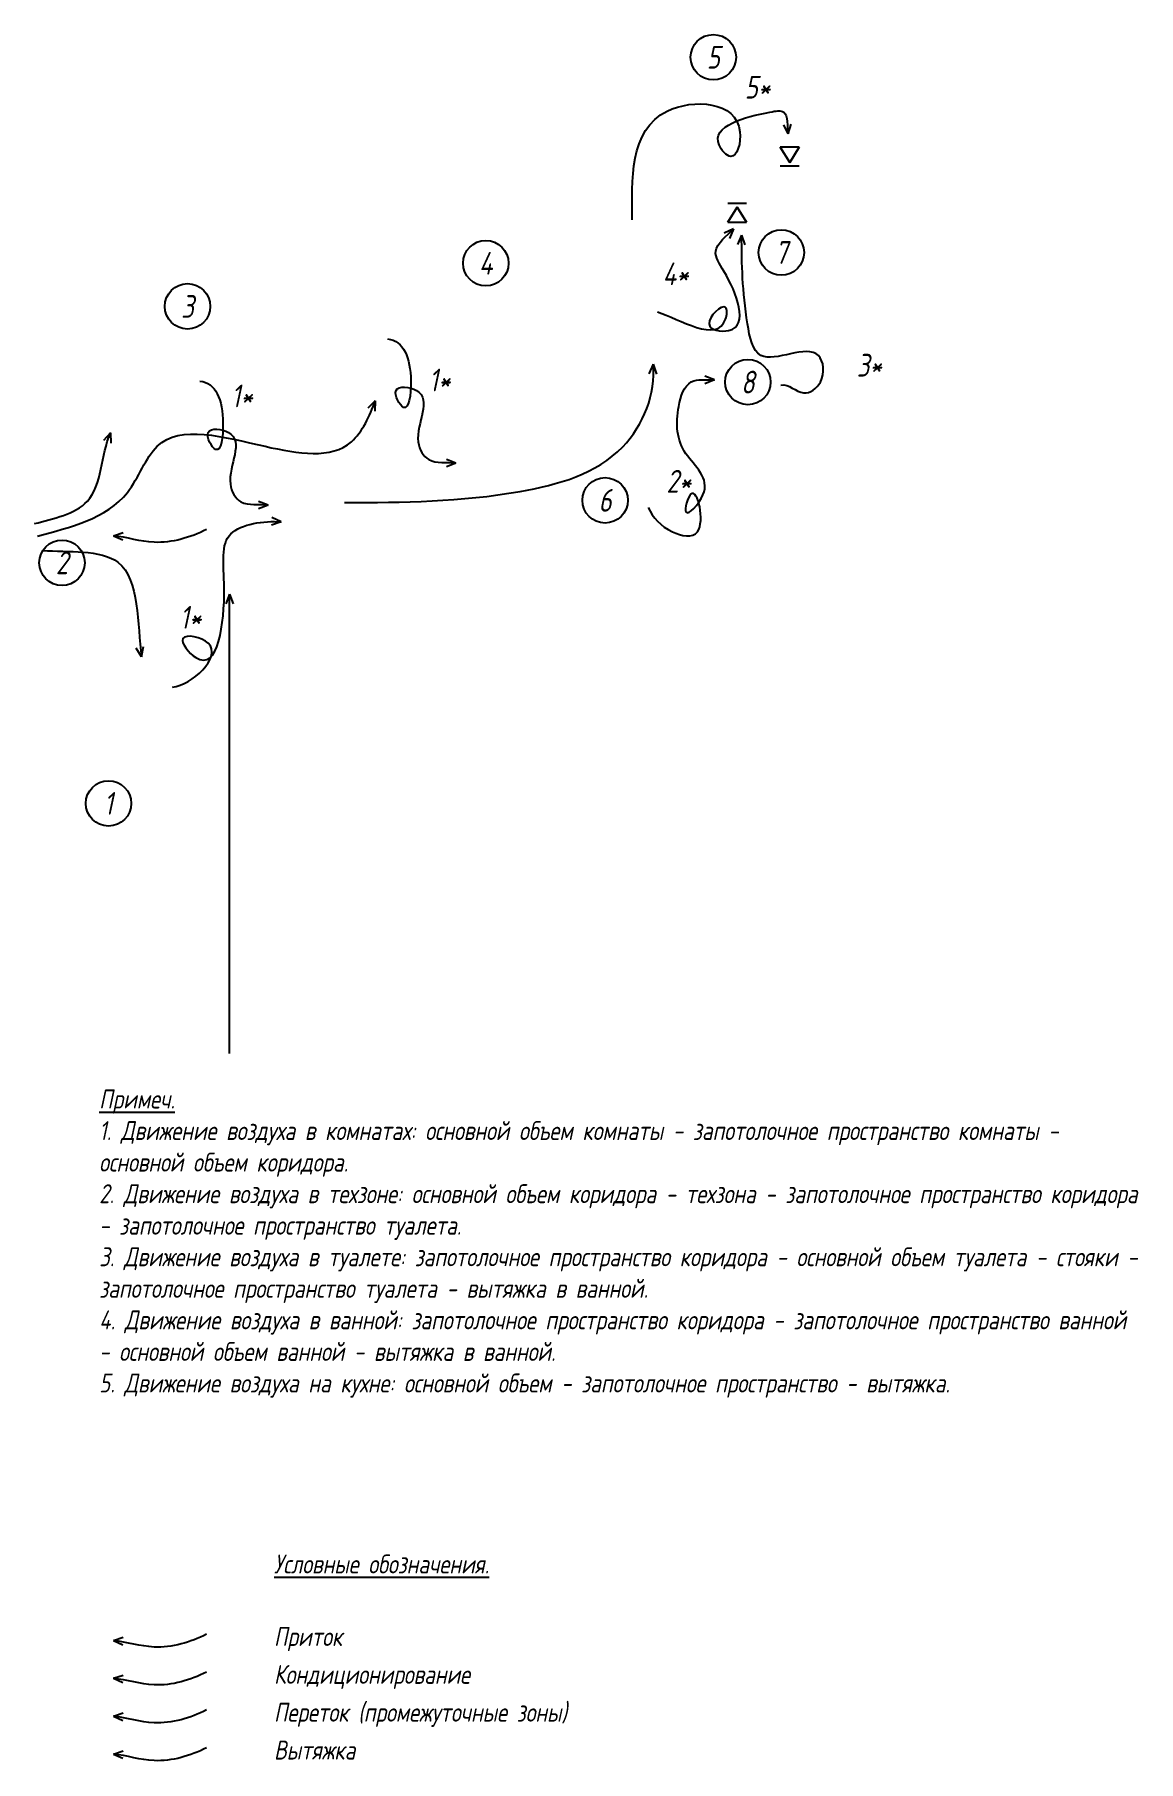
# Model space of a CAD drawing. Header units: millimetres. Extents: x -48331 to 47536, y -69828 to -11916.
# Drawn here: x 32960 to 47536, y -34724 to -11916 of the extents above; entities that cross this region are included whole.
import ezdxf
from ezdxf.enums import TextEntityAlignment as Align

# ---------------------------------------------------------------- set-up
doc = ezdxf.new("R2010")
doc.units = ezdxf.units.MM
doc.layers.add('02 ОВиК', color=7, linetype='Continuous')
doc.layers.add('07 Номера помещений', color=7, linetype='Continuous')
doc.styles.add('ГОСТ-ISOCPEUR', font='isocpeui.ttf', dxfattribs={"width": 0.8})

msp = doc.modelspace()

# ---------------------------------------------------------------- texts
at = {"style": 'ГОСТ-ISOCPEUR', "width": 0.8}
for s, p in [('5*', (42505.5, -12612)), ('4*', (41423.9, -15076.6)), ('3*', (43980.6, -16283.7)), ('1*', (38309.3, -16479.6)), ('1*', (35699.2, -16689.1)), ('2*', (41467, -17816.5)), ('1*', (35020.2, -19613.6))]:
    msp.add_text(s, height=300, dxfattribs=at).set_placement(p, align=Align.MIDDLE)
at = {"linetype": 'Continuous', "lineweight": -2, "style": 'ГОСТ-ISOCPEUR', "width": 0.8}
for s, p in [('%%UУсловные обозначения.', (36121.9, -32241.2)), ('Приток', (36121.9, -33199.2)), ('Кондиционирование', (36121.9, -33699.2)), ('Переток (промежуточные зоны)', (36121.9, -34199.2)), ('Вытяжка', (36121.9, -34699.2))]:
    msp.add_text(s, height=250, dxfattribs=at).set_placement(p)
at = {"lineweight": -2, "insert": (33813.2, -25850.6), "char_height": 250, "width": 13732.223, "attachment_point": 1, "style": 'ГОСТ-ISOCPEUR'}
msp.add_mtext('{\\LПримеч.\\P\\l1. Движение воздуха в комнатах: основной объем комнаты - запотолочное пространство комнаты - основной объем коридора.\\P2. Движение воздуха в техзоне: основной объем коридора - техзона - запотолочное пространство коридора - запотолочное пространство туалета.\\P3. Движение воздуха в туалете: запотолочное пространство коридора - основной объем туалета - стояки - запотолочное пространство туалета - вытяжка в ванной.\\P4. Движение воздуха в ванной: запотолочное пространство коридора - запотолочное пространство ванной - основной объем ванной - вытяжка в ванной.\\P5. Движение воздуха на кухне: основной объем - запотолочное пространство - вытяжка.}', dxfattribs=at)
at = {"layer": '07 Номера помещений', "style": 'ГОСТ-ISOCPEUR', "width": 0.8}
for s, p in [('5', (41923.2, -12216.5)), ('4', (38918.1, -14936.7)), ('7', (42821, -14795.3)), ('3', (34980.3, -15506.6)), ('8', (42378.7, -16506.3)), ('6', (40493.4, -18068.1)), ('2', (33322.9, -18893.5)), ('1', (33936.8, -22071))]:
    msp.add_text(s, height=300, dxfattribs=at).set_placement(p, align=Align.MIDDLE)

# ---------------------------------------------------------------- blocks, each defined once
blk = doc.blocks.new('Решотка вытяжная2')
at = {"color": 0, "lineweight": -2}
for p, q in [((-125, 0), (125, 0)), ((-125, 0), (125, 0)), ((-125, -250), (0, -50)), ((0, -50), (-125, -250)), ((0, -50), (125, -250)), ((125, -250), (0, -50)), ((-125, -250), (125, -250)), ((-125, -250), (125, -250))]:
    blk.add_line(p, q, dxfattribs=at)

# ---------------------------------------------------------------- linework, layer by layer
at = {"color": 31}
for p, q in [((42911.8, -13229.4), (42853.8, -13107.1)), ((42911.8, -13229.4), (42952.5, -13100.3)), ((42188, -14484.1), (42064.2, -14538.9)), ((42188, -14484.1), (42134.6, -14608.5)), ((42296.6, -14564.2), (42241.6, -14688)), ((42296.6, -14564.2), (42340.4, -14692.4)), ((34001.8, -34626.1), (34130.5, -34583.9)), ((34001.8, -34626.1), (34124.9, -34682.7))]:
    msp.add_line(p, q, dxfattribs=at)
at = {"color": 3}
for p, q in [((41128.2, -16271.8), (41073.2, -16395.5)), ((41128.2, -16271.8), (41172.1, -16399.9)), ((41936.5, -16478.4), (41810.4, -16428.9)), ((41936.5, -16478.4), (41810.4, -16527.9)), ((38524.7, -17576.4), (38398.6, -17527)), ((38524.7, -17576.4), (38398.6, -17625.9)), ((36044.6, -18132.1), (35918.6, -18082.6)), ((36044.6, -18132.1), (35918.6, -18181.6)), ((36215.8, -18352.7), (36087.1, -18394.9)), ((36215.8, -18352.7), (36092.8, -18296.1)), ((34001.8, -18535.3), (34130.5, -18493.1)), ((34001.8, -18535.3), (34124.9, -18592)), ((34001.8, -34126.1), (34130.5, -34083.9)), ((34001.8, -34126.1), (34124.9, -34182.7))]:
    msp.add_line(p, q, dxfattribs=at)
at = {"color": 1}
for p, q in [((35534.7, -19309), (35485.2, -19435)), ((35534.7, -25372), (35534.7, -19309)), ((35534.7, -19309), (35584.2, -19435)), ((34001.8, -33126.1), (34130.5, -33083.9)), ((34001.8, -33126.1), (34124.9, -33182.7))]:
    msp.add_line(p, q, dxfattribs=at)
at = {"color": 31}
for points, start_tangent, end_tangent in [([(40851, -14364.4), (41314.3, -12927), (42274.8, -13199.5), (42152.2, -13526.5), (41998.9, -13373.2), (42669.9, -12940.7), (42853.8, -12940.7), (42911.8, -13229.4)], (0, 1), (0.1761381, -0.9843655)), ([(41184.6, -15580.8), (42083.8, -15676.2), (42083.8, -15519.5), (41865.8, -15737.5), (42124.7, -15826.1), (42063.4, -15042.7), (41954.4, -14777), (42188, -14484.1)], (0.9592421, -0.2825854), (0.6937584, 0.7202078)), ([(42815.6, -16545.3), (43114.1, -16648.6), (43337.3, -16506.3), (43309.4, -16154.7), (42550.5, -16154.7), (42374.7, -15738.9), (42296.6, -14564.2)], (0.9812162, 0.1929114), (0, 1)), ([(35231.3, -34543.3), (34538.1, -34713.3), (34001.8, -34626.1)], (-0.8909061, -0.4541874), (-0.9928768, 0.1191452))]:
    msp.add_spline(points, degree=3, dxfattribs=dict(at, start_tangent=start_tangent, end_tangent=end_tangent))
at = {"color": 3}
for points, start_tangent, end_tangent in [([(37622.3, -15937.1), (37928.3, -16495.2), (37830.6, -16840.5), (37732.9, -16617.3), (38001.5, -16617.3), (38025.9, -17297.4), (38165.4, -17531.1), (38524.7, -17576.4)], (0.9948227, -0.1016253), (0.9869329, -0.1611319)), ([(37053.4, -18098), (39370.7, -17950.8), (40725.7, -17361.6), (41128.2, -16271.8)], (1, 0), (-0.1046848, 0.9945055)), ([(35142.2, -16492.7), (35448.2, -17050.9), (35350.6, -17396.2), (35252.9, -17172.9), (35521.5, -17172.9), (35545.9, -17853.1), (35685.4, -18086.8), (36044.6, -18132.1)], (0.9948227, -0.1016253), (0.9869329, -0.1611319)), ([(41060.1, -18161.3), (41382.8, -18483.9), (41714.1, -18483.9), (41626.9, -17986.9), (41561.5, -18222.3), (41786, -17997.8), (41561.5, -17455), (41465.6, -16827.2), (41631.3, -16504.6), (41936.5, -16478.4)], (0.4389641, -0.8985046), (1, 0)), ([(35231.3, -18452.5), (34538.1, -18622.5), (34001.8, -18535.3)], (-0.8909061, -0.4541874), (-0.9928768, 0.1191452)), ([(34783.4, -20534.2), (35253.5, -19955.2), (34919.7, -19893.9), (35090, -20145.9), (35464.6, -19226.3), (35553.2, -18511), (36215.8, -18352.7)], (0.9970007, 0.0773927), (0.9970399, -0.0768864)), ([(35231.3, -34043.3), (34538.1, -34213.3), (34001.8, -34126.1)], (-0.8909061, -0.4541874), (-0.9928768, 0.1191452))]:
    msp.add_spline(points, degree=3, dxfattribs=dict(at, start_tangent=start_tangent, end_tangent=end_tangent))
at = {"color": 1, "start_tangent": (-0.8909061, -0.4541874), "end_tangent": (-0.9928768, 0.1191452)}
msp.add_spline([(35231.3, -33043.3), (34538.1, -33213.3), (34001.8, -33126.1)], degree=3, dxfattribs=at)
at = {"layer": '02 ОВиК', "color": 5}
for p, q in [((37457.2, -16755.7), (37362, -16852)), ((37457.2, -16755.7), (37453, -16891.1)), ((33961.7, -17177.9), (33872.7, -17279.9)), ((33961.7, -17177.9), (33965.8, -17313.3)), ((34374.1, -20133.4), (34301.6, -20019)), ((34374.1, -20133.4), (34398.8, -20000.2)), ((34001.8, -33626.1), (34130.5, -33583.9)), ((34001.8, -33626.1), (34124.9, -33682.7))]:
    msp.add_line(p, q, dxfattribs=at)
for points, start_tangent, end_tangent in [([(32999.5, -18542.7), (34187.6, -17963.4), (34580.3, -17354.7), (36004, -17354.7), (37143, -17295.7), (37457.2, -16755.7)], (0.9620639, 0.2728241), (0.3378648, 0.9411947)), ([(32960.2, -18375.8), (33657.4, -18081.2), (33961.7, -17177.9)], (0.9647638, 0.2631174), (0.3973419, 0.9176706)), ([(33068.2, -18729.3), (34059.9, -18886.4), (34374.1, -20133.4)], (0.996031, -0.089007), (0.1403868, -0.9900967)), ([(35231.3, -33543.3), (34538.1, -33713.3), (34001.8, -33626.1)], (-0.8909061, -0.4541874), (-0.9928768, 0.1191452))]:
    msp.add_spline(points, degree=3, dxfattribs=dict(at, start_tangent=start_tangent, end_tangent=end_tangent))
at = {"layer": '07 Номера помещений'}
for centre in [(41923.2, -12216.5), (42821, -14795.3), (38918.1, -14936.7), (34980.3, -15506.6), (42378.7, -16506.3), (40493.4, -18068.1), (33322.9, -18893.5), (33936.8, -22071)]:
    msp.add_circle(centre, 300, dxfattribs=at)

# ---------------------------------------------------------------- block references
at = {"color": 31, "rotation": 180}
msp.add_blockref('Решотка вытяжная2', (42932.1, -13655.7), dxfattribs=at)
at = {"color": 31}
msp.add_blockref('Решотка вытяжная2', (42237.5, -14144.7), dxfattribs=at)

msp.set_redraw_order([(e.dxf.handle, doc.entitydb.next_handle()) for e in msp.query("TEXT MTEXT ATTDEF DIMENSION ARC_DIMENSION")])  # texts and dimensions are drawn at this point

doc.saveas('drawing.dxf')
